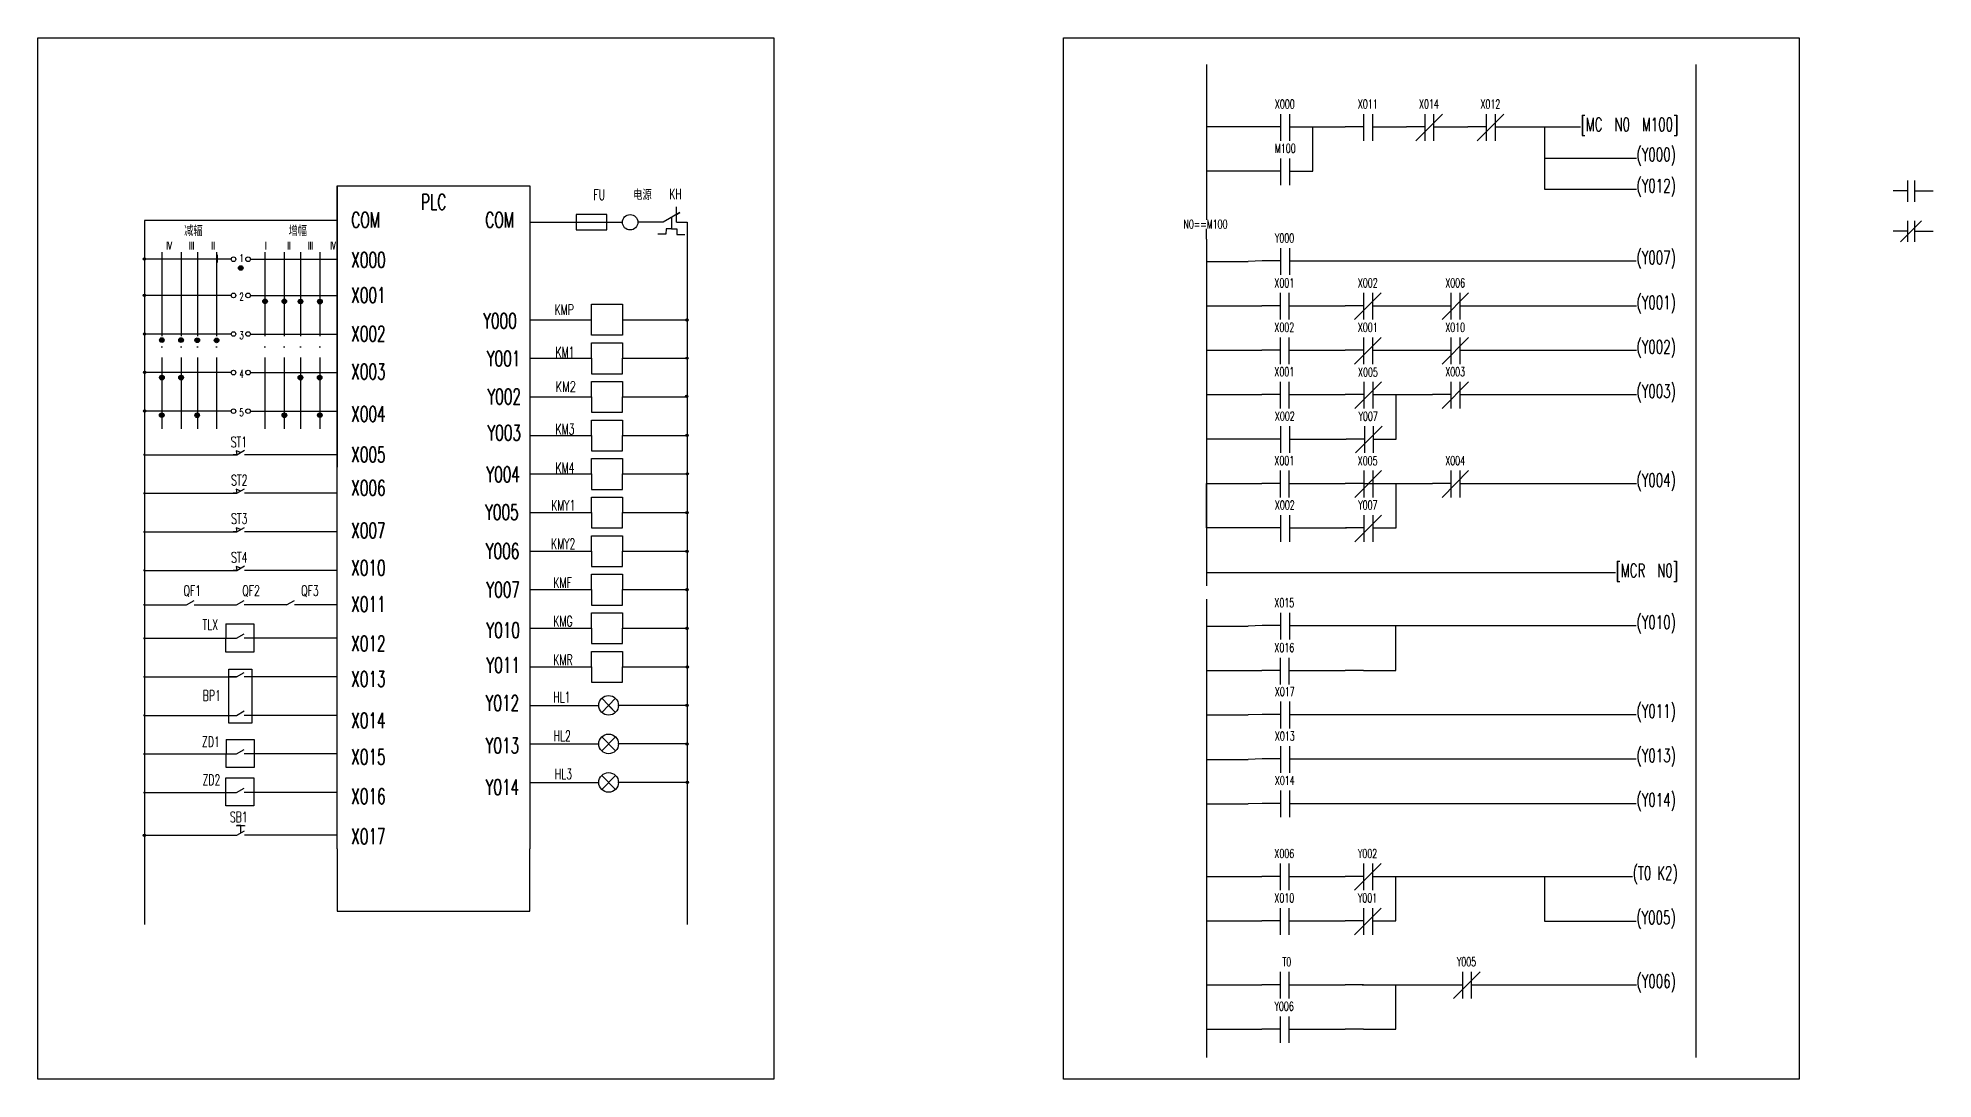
# Model space of a CAD drawing. Extents: x -47265 to -46725, y -71601 to -71304.
import ezdxf

# ---------------------------------------------------------------- set-up
doc = ezdxf.new("R2010")
doc.units = 0
doc.header["$MEASUREMENT"] = 0
doc.linetypes.add('ACAD_ISO04W100', pattern=[30, 24, -3, 0, -3])
doc.layers.get('0').update_dxf_attribs({"linetype": 'CONTINUOUS'})
for name, color, linetype in [('3输入端子', 7, 'CONTINUOUS'), ('L1', 7, 'CONTINUOUS'), ('文字', 7, 'CONTINUOUS')]:
    doc.layers.add(name, color=color, linetype=linetype)
doc.styles.add('HZ', font='ROMANS', dxfattribs={"width": 0.65, "bigfont": 'HZTXT'})
doc.styles.add('HZTXT', font='ROMANS', dxfattribs={"width": 0.7, "bigfont": 'HZTXT'})

msp = doc.modelspace()

# ---------------------------------------------------------------- texts
for s, width, heights, insert, char_height, attachment_point, style in [('PLC', 6.3154, [0], (-47156.14, -71348.2), 4.4, 1, 'HZ'), ('   FU      电源', 25.3962, [0], (-47110.95, -71346.85), 2.9999, 1, 'HZ'), ('KH', 6.3154, [0], (-47085.3, -71346.64), 3, 1, 'HZ'), ('COM', 6.3154, [0], (-47176.03, -71353.31), 4.4, 1, 'HZ'), ('COM', 6.3154, [0], (-47137.79, -71353.32), 4.4, 1, 'HZ'), ('IV     III     II      I  ', 17.8976, [0], (-47213.98, -71361.77), 2.2, 3, 'HZ'), ('减辐', 6.3154, [0], (-47223.73, -71357.12), 3, 1, 'HZ'), ('I      II     III     IV', 19.3794, [0], (-47200.65, -71361.77), 2.2, 1, 'HZ'), ('增幅', 6.3154, [0], (-47193.92, -71357.12), 3, 1, 'HZ'), ('X000', 16.814, [0], (-47176.03, -71364.73), 4.4, 1, 'HZ'), ('X001', 16.814, [0], (-47176.04, -71374.79), 4.4, 1, 'HZ'), ('Y000', 12.3745, [0], (-47138.37, -71382.11), 4.4, 1, 'HZ'), ('KMP', 6.3154, [0], (-47118.01, -71379.64), 3, 1, 'HZ'), ('X002', 16.814, [0], (-47176.04, -71385.79), 4.4, 1, 'HZ'), ('Y001', 12.3745, [0], (-47137.34, -71392.88), 4.4, 1, 'HZ'), ('KM1', 6.3154, [0], (-47117.76, -71391.73), 3, 1, 'HZ'), ('X003', 16.814, [0], (-47176.04, -71396.6), 4.4, 1, 'HZ'), ('Y002', 12.3745, [0], (-47137.16, -71403.73), 4.4, 1, 'HZ'), ('KM2', 6.3154, [0], (-47117.76, -71401.6), 3, 1, 'HZTXT'), ('X004', 16.814, [0], (-47176.04, -71408.69), 4.4, 1, 'HZ'), ('Y003', 12.3745, [0], (-47137.16, -71414.03), 4.4, 1, 'HZ'), ('KM3', 6.3154, [0], (-47117.76, -71413.73), 3, 1, 'HZ'), ('ST1', 5.1938, [0], (-47210.44, -71417.39), 3, 1, 'HZ'), ('X005', 16.814, [0], (-47176.04, -71420.25), 4.4, 1, 'HZ'), ('Y004', 12.3745, [0], (-47137.46, -71425.91), 4.4, 1, 'HZ'), ('KM4', 6.3154, [0], (-47117.76, -71424.73), 3, 1, 'HZ'), ('ST2', 5.1938, [0], (-47210.33, -71428.26), 3, 1, 'HZ'), ('X006', 16.814, [0], (-47176.04, -71429.78), 4.4, 1, 'HZ'), ('Y005', 12.3745, [0], (-47137.83, -71436.68), 4.4, 1, 'HZ'), ('KMY1', 6.3154, [0], (-47118.99, -71435.43), 3, 1, 'HZ'), ('ST3', 5.1938, [0], (-47210.33, -71439.26), 3, 1, 'HZ'), ('X007', 16.814, [0], (-47176.04, -71441.89), 4.4, 1, 'HZ'), ('Y006', 12.3745, [0], (-47137.64, -71447.78), 4.4, 1, 'HZ'), ('KMY2', 6.3154, [0], (-47119.02, -71446.41), 3, 1, 'HZ'), ('ST4', 5.1938, [0], (-47210.33, -71450.26), 3, 1, 'HZ'), ('X010', 16.814, [0], (-47176.04, -71452.56), 4.4, 1, 'HZ'), ('Y007', 12.3745, [0], (-47137.46, -71458.8), 4.4, 1, 'HZ'), ('KMF', 6.3154, [0], (-47118.37, -71457.5), 3, 1, 'HZ'), ('{\\H1.3636x; QF1\\H0.73333x;            \\H1.3636x;QF2\\H0.73333x;            \\H1.3636x;QF3}', 42.0325, [0], (-47225.24, -71459.78), 2.2, 1, 'HZ'), ('X011', 16.814, [0], (-47176.04, -71462.94), 4.4, 1, 'HZ'), ('TLX', 6.3154, [0], (-47218.48, -71469.49), 3, 1, 'HZ'), ('KMG', 6.3154, [0], (-47118.37, -71468.5), 3, 1, 'HZ'), ('X012', 16.814, [2.17], (-47176.04, -71474.19), 4.4, 1, 'HZ'), ('Y010', 12.3745, [0], (-47137.46, -71470.37), 4.4, 1, 'HZ'), ('Y011', 12.3745, [0], (-47137.46, -71480.31), 4.4, 1, 'HZ'), ('KMR', 6.3154, [0], (-47118.37, -71479.5), 3, 1, 'HZ'), ('X013', 16.814, [0], (-47176.04, -71484.29), 4.4, 1, 'HZ'), ('BP1', 3.7538, [0], (-47218.43, -71489.69), 3, 1, 'HZ'), ('Y012', 12.3745, [0], (-47137.69, -71491.14), 4.4, 1, 'HZ'), ('HL1', 6.3154, [0], (-47118.4, -71490.17), 3, 1, 'HZ'), ('X014', 16.814, [0], (-47176.04, -71496.11), 4.4, 1, 'HZ'), ('HL2', 6.3154, [0], (-47118.31, -71501.2), 3, 1, 'HZ'), ('ZD1', 3.7538, [0], (-47218.63, -71502.88), 3, 1, 'HZ'), ('X015', 16.814, [0], (-47176.04, -71506.5), 4.4, 1, 'HZ'), ('Y013', 12.3745, [0], (-47137.69, -71503.28), 4.4, 1, 'HZ'), ('HL3', 6.3154, [0], (-47117.95, -71512.07), 3, 1, 'HZ'), ('ZD2', 3.7538, [0], (-47218.49, -71513.76), 3, 1, 'HZ'), ('X016', 16.814, [0], (-47176.04, -71517.75), 4.4, 1, 'HZ'), ('Y014', 12.3745, [0], (-47137.69, -71515.13), 4.4, 1, 'HZ'), ('SB1', 6.2876, [0], (-47210.68, -71524.36), 3, 1, 'HZ'), ('X017', 16.814, [0], (-47176.04, -71529.18), 4.4, 1, 'HZ')]:
    msp.add_mtext_dynamic_manual_height_columns(s, width=width, gutter_width=54.91, heights=heights, dxfattribs=dict(insert=insert, char_height=char_height, attachment_point=attachment_point, style=style))
at = {"color": 0, "insert": (-47207.95, -71365.32), "char_height": 2.2, "attachment_point": 1, "style": 'HZ'}
msp.add_mtext_dynamic_manual_height_columns('1{\\C0;\\P\\P\\P2\\P\\P\\P3\\P\\P\\P4\\P\\P\\P5}', width=3.4704, gutter_width=54.91, heights=[0], dxfattribs=at)
at = {"layer": '文字', "attachment_point": 1, "style": 'HZ'}
for s, width, gutter_width, heights, insert, char_height in [('X000', 7.8706, 54.91, [0], (-46912.46, -71321.19), 2.535), ('X011', 7.8706, 54.91, [0], (-46888.78, -71321.19), 2.535), ('X014', 7.8706, 54.91, [0], (-46871.32, -71321.19), 2.535), ('X012', 7.8706, 54.91, [0], (-46853.79, -71321.19), 2.535), ('[MC  N0  M100]', 29.111, 0, [3.24], (-46825.22, -71326.36), 3.8021), ('M100', 7.8706, 54.91, [0], (-46912.46, -71333.82), 2.535), ('(Y000)', 12.4844, 54.91, [0], (-46809.28, -71334.98), 3.802), ('(Y012)', 12.4844, 54.91, [0], (-46809.28, -71343.85), 3.802), ('N0==M100', 20.0711, 54.91, [0], (-46938.56, -71355.48), 2.535), ('Y000', 7.8706, 54.91, [0], (-46912.46, -71359.42), 2.535), ('(Y007)', 12.4844, 54.91, [0], (-46809.28, -71364.34), 3.802), ('X001', 7.8706, 54.91, [0], (-46912.59, -71372.22), 2.535), ('X002', 7.8706, 54.91, [0], (-46888.78, -71372.22), 2.535), ('X006', 7.8706, 54.91, [0], (-46863.84, -71372.22), 2.535), ('(Y001)', 12.4844, 54.91, [0], (-46809.28, -71377.14), 3.802), ('X002', 7.8706, 54.91, [0], (-46912.59, -71384.89), 2.535), ('X001', 7.8706, 54.91, [0], (-46888.78, -71384.89), 2.535), ('X010', 7.8706, 54.91, [0], (-46863.84, -71384.89), 2.535), ('(Y002)', 12.4844, 54.91, [0], (-46809.28, -71389.81), 3.802), ('X001', 7.8706, 54.91, [0], (-46912.59, -71397.57), 2.535), ('X005', 7.8706, 54.91, [0], (-46888.72, -71397.68), 2.535), ('X003', 7.8706, 54.91, [0], (-46863.84, -71397.57), 2.535), ('(Y003)', 12.4844, 54.91, [0], (-46809.28, -71402.49), 3.802), ('X002', 7.8706, 54.91, [0], (-46912.46, -71410.24), 2.535), ('Y007', 7.8706, 54.91, [0], (-46888.61, -71410.27), 2.535), ('X001', 7.8706, 54.91, [0], (-46912.59, -71422.91), 2.535), ('X005', 7.8706, 54.91, [0], (-46888.81, -71422.99), 2.535), ('X004', 7.8706, 54.91, [0], (-46863.84, -71422.91), 2.535), ('(Y004)', 12.4844, 54.91, [0], (-46809.28, -71427.83), 3.802), ('X002', 7.8706, 54.91, [0], (-46912.46, -71435.59), 2.535), ('Y007', 7.8706, 54.91, [0], (-46888.69, -71435.59), 2.535), ('[MCR  N0]', 29.111, 0, [3.24], (-46815.23, -71453.61), 3.802), ('X015', 7.8706, 54.91, [0], (-46912.59, -71463.47), 2.535), ('(Y010)', 12.4844, 54.91, [0], (-46809.28, -71468.39), 3.802), ('X016', 7.8706, 54.91, [0], (-46912.59, -71476.27), 2.535), ('X017', 7.8706, 54.91, [0], (-46912.46, -71488.81), 2.535), ('(Y011)', 12.4844, 54.91, [0], (-46809.28, -71493.73), 3.802), ('X013', 7.8706, 54.91, [0], (-46912.46, -71501.49), 2.535), ('(Y013)', 12.4844, 54.91, [0], (-46809.28, -71506.41), 3.802), ('X014', 7.8706, 54.91, [0], (-46912.46, -71514.16), 2.535), ('(Y014)', 12.4844, 54.91, [0], (-46809.28, -71519.08), 3.802), ('X006', 7.8706, 54.91, [0], (-46912.59, -71535.01), 2.535), ('Y002', 7.8706, 54.91, [0], (-46888.78, -71535.01), 2.535), ('(T0 K2)', 14.204, 54.91, [0], (-46810.35, -71539.93), 3.802), ('X010', 7.8706, 54.91, [0], (-46912.59, -71547.68), 2.535), ('Y001', 7.8706, 54.91, [0], (-46888.78, -71547.68), 2.535), ('(Y005)', 12.4844, 54.91, [0], (-46809.34, -71552.65), 3.802), ('  T0', 7.8706, 54.91, [0], (-46912.59, -71565.91), 2.535), ('Y005', 7.8706, 54.91, [0], (-46860.55, -71565.88), 2.535), ('(Y006)', 12.4844, 54.91, [0], (-46809.28, -71570.82), 3.802), ('Y006', 7.8706, 54.91, [0], (-46912.59, -71578.58), 2.535)]:
    msp.add_mtext_dynamic_manual_height_columns(s, width=width, gutter_width=gutter_width, heights=heights, dxfattribs=dict(at, insert=insert, char_height=char_height))

# ---------------------------------------------------------------- hatches: boundary and pattern name
h = msp.add_hatch(color=256)
h.dxf.hatch_style = 1
h.set_gradient(color1=(255, 255, 255), one_color=1, tint=1, name='INVCYLINDER')
h.paths.add_polyline_path([(-47234.75, -71366.7, 0.414214), (-47235.08, -71366.37), (-47235.08, -71367.03, 0.414214)])
h.paths.add_polyline_path([(-47235.08, -71366.37, 0.414214), (-47235.41, -71366.7, 0.414214), (-47235.08, -71367.03)])
h = msp.add_hatch(color=256)
h.dxf.hatch_style = 1
h.set_gradient(color1=(255, 255, 255), one_color=1, tint=1, name='INVCYLINDER')
h.paths.add_polyline_path([(-47206.9, -71369.24, 0.414214), (-47207.56, -71368.58), (-47207.56, -71369.9, 0.414214)])
h.paths.add_polyline_path([(-47207.56, -71368.58, 0.414214), (-47208.22, -71369.24, 0.414214), (-47207.56, -71369.9)])
h = msp.add_hatch(color=256)
h.dxf.hatch_style = 1
h.set_gradient(color1=(255, 255, 255), one_color=1, tint=1, name='INVCYLINDER')
h.paths.add_polyline_path([(-47234.74, -71377.03, 0.414214), (-47235.07, -71376.7), (-47235.07, -71377.36, 0.414214)])
h.paths.add_polyline_path([(-47235.07, -71376.7, 0.414214), (-47235.4, -71377.03, 0.414214), (-47235.07, -71377.36)])
h = msp.add_hatch(color=256)
h.dxf.hatch_style = 1
h.set_gradient(color1=(255, 255, 255), one_color=1, tint=1, name='INVCYLINDER')
h.paths.add_polyline_path([(-47199.97, -71378.75, 0.414214), (-47200.63, -71378.09), (-47200.63, -71379.41, 0.414214)])
h.paths.add_polyline_path([(-47200.63, -71378.09, 0.414214), (-47201.29, -71378.75, 0.414214), (-47200.63, -71379.41)])
h = msp.add_hatch(color=256)
h.dxf.hatch_style = 1
h.set_gradient(color1=(255, 255, 255), one_color=1, tint=1, name='INVCYLINDER')
h.paths.add_polyline_path([(-47194.48, -71378.75, 0.414214), (-47195.14, -71378.09), (-47195.14, -71379.41, 0.414214)])
h.paths.add_polyline_path([(-47195.14, -71378.09, 0.414214), (-47195.8, -71378.75, 0.414214), (-47195.14, -71379.41)])
h = msp.add_hatch(color=256)
h.dxf.hatch_style = 1
h.set_gradient(color1=(255, 255, 255), one_color=1, tint=1, name='INVCYLINDER')
h.paths.add_polyline_path([(-47189.86, -71378.79, 0.414214), (-47190.52, -71378.13), (-47190.52, -71379.45, 0.414214)])
h.paths.add_polyline_path([(-47190.52, -71378.13, 0.414214), (-47191.18, -71378.79, 0.414214), (-47190.52, -71379.45)])
h = msp.add_hatch(color=256)
h.dxf.hatch_style = 1
h.set_gradient(color1=(255, 255, 255), one_color=1, tint=1, name='INVCYLINDER')
h.paths.add_polyline_path([(-47184.33, -71378.83, 0.414214), (-47184.99, -71378.17), (-47184.99, -71379.49, 0.414214)])
h.paths.add_polyline_path([(-47184.99, -71378.17, 0.414214), (-47185.65, -71378.83, 0.414214), (-47184.99, -71379.49)])
h = msp.add_hatch(color=256)
h.dxf.hatch_style = 1
h.set_gradient(color1=(255, 255, 255), one_color=1, tint=1, name='INVCYLINDER')
h.paths.add_polyline_path([(-47234.71, -71388.06, 0.414214), (-47235.04, -71387.73), (-47235.04, -71388.39, 0.414214)])
h.paths.add_polyline_path([(-47235.04, -71387.73, 0.414214), (-47235.37, -71388.06, 0.414214), (-47235.04, -71388.39)])
h = msp.add_hatch(color=256)
h.dxf.hatch_style = 1
h.set_gradient(color1=(255, 255, 255), one_color=1, tint=1, name='INVCYLINDER')
h.paths.add_polyline_path([(-47079.92, -71384.04, 0.414214), (-47080.25, -71383.71), (-47080.25, -71384.37, 0.414214)])
h.paths.add_polyline_path([(-47080.25, -71383.71, 0.414214), (-47080.58, -71384.04, 0.414214), (-47080.25, -71384.37)])
h = msp.add_hatch(color=256)
h.dxf.hatch_style = 1
h.set_gradient(color1=(255, 255, 255), one_color=1, tint=1, name='INVCYLINDER')
h.paths.add_polyline_path([(-47229.44, -71389.8, 0.414214), (-47230.1, -71389.14), (-47230.1, -71390.46, 0.414214)])
h.paths.add_polyline_path([(-47230.1, -71389.14, 0.414214), (-47230.76, -71389.8, 0.414214), (-47230.1, -71390.46)])
h = msp.add_hatch(color=256)
h.dxf.hatch_style = 1
h.set_gradient(color1=(255, 255, 255), one_color=1, tint=1, name='INVCYLINDER')
h.paths.add_polyline_path([(-47223.95, -71389.8, 0.414214), (-47224.61, -71389.14), (-47224.61, -71390.46, 0.414214)])
h.paths.add_polyline_path([(-47224.61, -71389.14, 0.414214), (-47225.27, -71389.8, 0.414214), (-47224.61, -71390.46)])
h = msp.add_hatch(color=256)
h.dxf.hatch_style = 1
h.set_gradient(color1=(255, 255, 255), one_color=1, tint=1, name='INVCYLINDER')
h.paths.add_polyline_path([(-47219.32, -71389.84, 0.414214), (-47219.98, -71389.18), (-47219.98, -71390.5, 0.414214)])
h.paths.add_polyline_path([(-47219.98, -71389.18, 0.414214), (-47220.64, -71389.84, 0.414214), (-47219.98, -71390.5)])
h = msp.add_hatch(color=256)
h.dxf.hatch_style = 1
h.set_gradient(color1=(255, 255, 255), one_color=1, tint=1, name='INVCYLINDER')
h.paths.add_polyline_path([(-47213.8, -71389.88, 0.414214), (-47214.46, -71389.22), (-47214.46, -71390.54, 0.414214)])
h.paths.add_polyline_path([(-47214.46, -71389.22, 0.414214), (-47215.12, -71389.88, 0.414214), (-47214.46, -71390.54)])
h = msp.add_hatch(color=256)
h.dxf.hatch_style = 1
h.set_gradient(color1=(255, 255, 255), one_color=1, tint=1, name='INVCYLINDER')
h.paths.add_polyline_path([(-47234.68, -71399.03, 0.414214), (-47235.01, -71398.7), (-47235.01, -71399.36, 0.414214)])
h.paths.add_polyline_path([(-47235.01, -71398.7, 0.414214), (-47235.34, -71399.03, 0.414214), (-47235.01, -71399.36)])
h = msp.add_hatch(color=256)
h.dxf.hatch_style = 1
h.set_gradient(color1=(255, 255, 255), one_color=1, tint=1, name='INVCYLINDER')
h.paths.add_polyline_path([(-47229.42, -71400.49, 0.414214), (-47230.08, -71399.83), (-47230.08, -71401.15, 0.414214)])
h.paths.add_polyline_path([(-47230.08, -71399.83, 0.414214), (-47230.74, -71400.49, 0.414214), (-47230.08, -71401.15)])
h = msp.add_hatch(color=256)
h.dxf.hatch_style = 1
h.set_gradient(color1=(255, 255, 255), one_color=1, tint=1, name='INVCYLINDER')
h.paths.add_polyline_path([(-47223.93, -71400.49, 0.414214), (-47224.59, -71399.83), (-47224.59, -71401.15, 0.414214)])
h.paths.add_polyline_path([(-47224.59, -71399.83, 0.414214), (-47225.25, -71400.49, 0.414214), (-47224.59, -71401.15)])
h = msp.add_hatch(color=256)
h.dxf.hatch_style = 1
h.set_gradient(color1=(255, 255, 255), one_color=1, tint=1, name='INVCYLINDER')
h.paths.add_polyline_path([(-47189.88, -71400.49, 1), (-47191.2, -71400.49, 1)])
h = msp.add_hatch(color=256)
h.dxf.hatch_style = 1
h.set_gradient(color1=(255, 255, 255), one_color=1, tint=1, name='INVCYLINDER')
h.paths.add_polyline_path([(-47184.39, -71400.49, 1), (-47185.71, -71400.49, 1)])
h = msp.add_hatch(color=256)
h.dxf.hatch_style = 1
h.set_gradient(color1=(255, 255, 255), one_color=1, tint=1, name='INVCYLINDER')
h.paths.add_polyline_path([(-47079.87, -71394.96, 0.414214), (-47080.2, -71394.63), (-47080.2, -71395.29, 0.414214)])
h.paths.add_polyline_path([(-47080.2, -71394.63, 0.414214), (-47080.53, -71394.96, 0.414214), (-47080.2, -71395.29)])
h = msp.add_hatch(color=256)
h.dxf.hatch_style = 1
h.set_gradient(color1=(255, 255, 255), one_color=1, tint=1, name='INVCYLINDER')
h.paths.add_polyline_path([(-47234.68, -71410.05, 0.414214), (-47235.01, -71409.72), (-47235.01, -71410.38, 0.414214)])
h.paths.add_polyline_path([(-47235.01, -71409.72, 0.414214), (-47235.34, -71410.05, 0.414214), (-47235.01, -71410.38)])
h = msp.add_hatch(color=256)
h.dxf.hatch_style = 1
h.set_gradient(color1=(255, 255, 255), one_color=1, tint=1, name='INVCYLINDER')
h.paths.add_polyline_path([(-47229.46, -71411.21, 0.414214), (-47230.12, -71410.55), (-47230.12, -71411.87, 0.414214)])
h.paths.add_polyline_path([(-47230.12, -71410.55, 0.414214), (-47230.78, -71411.21, 0.414214), (-47230.12, -71411.87)])
h = msp.add_hatch(color=256)
h.dxf.hatch_style = 1
h.set_gradient(color1=(255, 255, 255), one_color=1, tint=1, name='INVCYLINDER')
h.paths.add_polyline_path([(-47219.35, -71411.25, 0.414214), (-47220.01, -71410.59), (-47220.01, -71411.91, 0.414214)])
h.paths.add_polyline_path([(-47220.01, -71410.59, 0.414214), (-47220.67, -71411.25, 0.414214), (-47220.01, -71411.91)])
h = msp.add_hatch(color=256)
h.dxf.hatch_style = 1
h.set_gradient(color1=(255, 255, 255), one_color=1, tint=1, name='INVCYLINDER')
h.paths.add_polyline_path([(-47194.46, -71411.25, 1), (-47195.78, -71411.25, 1)])
h = msp.add_hatch(color=256)
h.dxf.hatch_style = 1
h.set_gradient(color1=(255, 255, 255), one_color=1, tint=1, name='INVCYLINDER')
h.paths.add_polyline_path([(-47184.34, -71411.21, 1), (-47185.66, -71411.21, 1)])
h = msp.add_hatch(color=256)
h.dxf.hatch_style = 1
h.set_gradient(color1=(255, 255, 255), one_color=1, tint=1, name='INVCYLINDER')
h.paths.add_polyline_path([(-47079.97, -71405.89, 0.414214), (-47080.3, -71405.56), (-47080.3, -71406.22, 0.414214)])
h.paths.add_polyline_path([(-47080.3, -71405.56, 0.414214), (-47080.63, -71405.89, 0.414214), (-47080.3, -71406.22)])
h = msp.add_hatch(color=256)
h.dxf.hatch_style = 1
h.set_gradient(color1=(255, 255, 255), one_color=1, tint=1, name='INVCYLINDER')
h.paths.add_polyline_path([(-47079.87, -71416.93, 0.414214), (-47080.2, -71416.6), (-47080.2, -71417.26, 0.414214)])
h.paths.add_polyline_path([(-47080.2, -71416.6, 0.414214), (-47080.53, -71416.93, 0.414214), (-47080.2, -71417.26)])
h = msp.add_hatch(color=256)
h.dxf.hatch_style = 1
h.set_gradient(color1=(255, 255, 255), one_color=1, tint=1, name='INVCYLINDER')
h.paths.add_polyline_path([(-47234.73, -71422.52, 0.414214), (-47235.06, -71422.19), (-47235.06, -71422.85, 0.414214)])
h.paths.add_polyline_path([(-47235.06, -71422.19, 0.414214), (-47235.39, -71422.52, 0.414214), (-47235.06, -71422.85)])
h = msp.add_hatch(color=256)
h.dxf.hatch_style = 1
h.set_gradient(color1=(255, 255, 255), one_color=1, tint=1, name='INVCYLINDER')
h.paths.add_polyline_path([(-47079.82, -71427.96, 0.414214), (-47080.15, -71427.63), (-47080.15, -71428.29, 0.414214)])
h.paths.add_polyline_path([(-47080.15, -71427.63, 0.414214), (-47080.48, -71427.96, 0.414214), (-47080.15, -71428.29)])
h = msp.add_hatch(color=256)
h.dxf.hatch_style = 1
h.set_gradient(color1=(255, 255, 255), one_color=1, tint=1, name='INVCYLINDER')
h.paths.add_polyline_path([(-47234.73, -71433.51, 0.414214), (-47235.06, -71433.18), (-47235.06, -71433.84, 0.414214)])
h.paths.add_polyline_path([(-47235.06, -71433.18, 0.414214), (-47235.39, -71433.51, 0.414214), (-47235.06, -71433.84)])
h = msp.add_hatch(color=256)
h.dxf.hatch_style = 1
h.set_gradient(color1=(255, 255, 255), one_color=1, tint=1, name='INVCYLINDER')
h.paths.add_polyline_path([(-47079.87, -71439, 0.414214), (-47080.2, -71438.67), (-47080.2, -71439.33, 0.414214)])
h.paths.add_polyline_path([(-47080.2, -71438.67, 0.414214), (-47080.53, -71439, 0.414214), (-47080.2, -71439.33)])
h = msp.add_hatch(color=256)
h.dxf.hatch_style = 1
h.set_gradient(color1=(255, 255, 255), one_color=1, tint=1, name='INVCYLINDER')
h.paths.add_polyline_path([(-47234.73, -71444.51, 0.414214), (-47235.06, -71444.18), (-47235.06, -71444.84, 0.414214)])
h.paths.add_polyline_path([(-47235.06, -71444.18, 0.414214), (-47235.39, -71444.51, 0.414214), (-47235.06, -71444.84)])
h = msp.add_hatch(color=256)
h.dxf.hatch_style = 1
h.set_gradient(color1=(255, 255, 255), one_color=1, tint=1, name='INVCYLINDER')
h.paths.add_polyline_path([(-47079.87, -71450.08, 0.414214), (-47080.2, -71449.75), (-47080.2, -71450.41, 0.414214)])
h.paths.add_polyline_path([(-47080.2, -71449.75, 0.414214), (-47080.53, -71450.08, 0.414214), (-47080.2, -71450.41)])
h = msp.add_hatch(color=256)
h.dxf.hatch_style = 1
h.set_gradient(color1=(255, 255, 255), one_color=1, tint=1, name='INVCYLINDER')
h.paths.add_polyline_path([(-47234.73, -71455.51, 0.414214), (-47235.06, -71455.18), (-47235.06, -71455.84, 0.414214)])
h.paths.add_polyline_path([(-47235.06, -71455.18, 0.414214), (-47235.39, -71455.51, 0.414214), (-47235.06, -71455.84)])
h = msp.add_hatch(color=256)
h.dxf.hatch_style = 1
h.set_gradient(color1=(255, 255, 255), one_color=1, tint=1, name='INVCYLINDER')
h.paths.add_polyline_path([(-47079.92, -71461.01, 0.414214), (-47080.25, -71460.68), (-47080.25, -71461.34, 0.414214)])
h.paths.add_polyline_path([(-47080.25, -71460.68, 0.414214), (-47080.58, -71461.01, 0.414214), (-47080.25, -71461.34)])
h = msp.add_hatch(color=256)
h.dxf.hatch_style = 1
h.set_gradient(color1=(255, 255, 255), one_color=1, tint=1, name='INVCYLINDER')
h.paths.add_polyline_path([(-47234.73, -71465.32, 0.414214), (-47235.06, -71464.99), (-47235.06, -71465.65, 0.414214)])
h.paths.add_polyline_path([(-47235.06, -71464.99, 0.414214), (-47235.39, -71465.32, 0.414214), (-47235.06, -71465.65)])
h = msp.add_hatch(color=256)
h.dxf.hatch_style = 1
h.set_gradient(color1=(255, 255, 255), one_color=1, tint=1, name='INVCYLINDER')
h.paths.add_polyline_path([(-47234.73, -71474.87, 0.414214), (-47235.06, -71474.54), (-47235.06, -71475.2, 0.414214)])
h.paths.add_polyline_path([(-47235.06, -71474.54, 0.414214), (-47235.39, -71474.87, 0.414214), (-47235.06, -71475.2)])
h = msp.add_hatch(color=256)
h.dxf.hatch_style = 1
h.set_gradient(color1=(255, 255, 255), one_color=1, tint=1, name='INVCYLINDER')
h.paths.add_polyline_path([(-47079.92, -71472.05, 0.414214), (-47080.25, -71471.72), (-47080.25, -71472.38, 0.414214)])
h.paths.add_polyline_path([(-47080.25, -71471.72, 0.414214), (-47080.58, -71472.05, 0.414214), (-47080.25, -71472.38)])
h = msp.add_hatch(color=256)
h.dxf.hatch_style = 1
h.set_gradient(color1=(255, 255, 255), one_color=1, tint=1, name='INVCYLINDER')
h.paths.add_polyline_path([(-47234.73, -71485.87, 0.414214), (-47235.06, -71485.54), (-47235.06, -71486.2, 0.414214)])
h.paths.add_polyline_path([(-47235.06, -71485.54, 0.414214), (-47235.39, -71485.87, 0.414214), (-47235.06, -71486.2)])
h = msp.add_hatch(color=256)
h.dxf.hatch_style = 1
h.set_gradient(color1=(255, 255, 255), one_color=1, tint=1, name='INVCYLINDER')
h.paths.add_polyline_path([(-47079.82, -71483.03, 0.414214), (-47080.15, -71482.7), (-47080.15, -71483.36, 0.414214)])
h.paths.add_polyline_path([(-47080.15, -71482.7, 0.414214), (-47080.48, -71483.03, 0.414214), (-47080.15, -71483.36)])
h = msp.add_hatch(color=256)
h.dxf.hatch_style = 1
h.set_gradient(color1=(255, 255, 255), one_color=1, tint=1, name='INVCYLINDER')
h.paths.add_polyline_path([(-47234.73, -71496.87, 0.414214), (-47235.06, -71496.54), (-47235.06, -71497.2, 0.414214)])
h.paths.add_polyline_path([(-47235.06, -71496.54, 0.414214), (-47235.39, -71496.87, 0.414214), (-47235.06, -71497.2)])
h = msp.add_hatch(color=256)
h.dxf.hatch_style = 1
h.set_gradient(color1=(255, 255, 255), one_color=1, tint=1, name='INVCYLINDER')
h.paths.add_polyline_path([(-47079.87, -71494.01, 0.414214), (-47080.2, -71493.68), (-47080.2, -71494.34, 0.414214)])
h.paths.add_polyline_path([(-47080.2, -71493.68, 0.414214), (-47080.53, -71494.01, 0.414214), (-47080.2, -71494.34)])
h = msp.add_hatch(color=256)
h.dxf.hatch_style = 1
h.set_gradient(color1=(255, 255, 255), one_color=1, tint=1, name='INVCYLINDER')
h.paths.add_polyline_path([(-47234.73, -71507.87, 0.414214), (-47235.06, -71507.54), (-47235.06, -71508.2, 0.414214)])
h.paths.add_polyline_path([(-47235.06, -71507.54, 0.414214), (-47235.39, -71507.87, 0.414214), (-47235.06, -71508.2)])
h = msp.add_hatch(color=256)
h.dxf.hatch_style = 1
h.set_gradient(color1=(255, 255, 255), one_color=1, tint=1, name='INVCYLINDER')
h.paths.add_polyline_path([(-47079.87, -71505, 0.414214), (-47080.2, -71504.67), (-47080.2, -71505.33, 0.414214)])
h.paths.add_polyline_path([(-47080.2, -71504.67, 0.414214), (-47080.53, -71505, 0.414214), (-47080.2, -71505.33)])
h = msp.add_hatch(color=256)
h.dxf.hatch_style = 1
h.set_gradient(color1=(255, 255, 255), one_color=1, tint=1, name='INVCYLINDER')
h.paths.add_polyline_path([(-47234.73, -71518.87, 0.414214), (-47235.06, -71518.54), (-47235.06, -71519.2, 0.414214)])
h.paths.add_polyline_path([(-47235.06, -71518.54, 0.414214), (-47235.39, -71518.87, 0.414214), (-47235.06, -71519.2)])
h = msp.add_hatch(color=256)
h.dxf.hatch_style = 1
h.set_gradient(color1=(255, 255, 255), one_color=1, tint=1, name='INVCYLINDER')
h.paths.add_polyline_path([(-47079.81, -71516, 0.414214), (-47080.14, -71515.67), (-47080.14, -71516.33, 0.414214)])
h.paths.add_polyline_path([(-47080.14, -71515.67, 0.414214), (-47080.47, -71516, 0.414214), (-47080.14, -71516.33)])
h = msp.add_hatch(color=256)
h.dxf.hatch_style = 1
h.set_gradient(color1=(255, 255, 255), one_color=1, tint=1, name='INVCYLINDER')
h.paths.add_polyline_path([(-47234.72, -71531.06, 0.414214), (-47235.05, -71530.73), (-47235.05, -71531.39, 0.414214)])
h.paths.add_polyline_path([(-47235.05, -71530.73, 0.414214), (-47235.38, -71531.06, 0.414214), (-47235.05, -71531.39)])

# ---------------------------------------------------------------- linework, layer by layer
for p, q in [((-47265.46, -71303.6), (-47055.46, -71303.6)), ((-47265.46, -71600.6), (-47265.46, -71303.6)), ((-47055.46, -71303.6), (-47055.46, -71600.6)), ((-46972.81, -71303.62), (-46762.81, -71303.62)), ((-46972.81, -71600.62), (-46972.81, -71303.62)), ((-46762.81, -71303.62), (-46762.81, -71600.62)), ((-47180.06, -71345.78), (-47125.06, -71345.78)), ((-47180.06, -71534.95), (-47180.06, -71345.78)), ((-47180.06, -71345.78), (-47180.06, -71426.03)), ((-47125.06, -71345.78), (-47125.06, -71534.95)), ((-47180.06, -71355.73), (-47235.06, -71355.73)), ((-47235.06, -71355.73), (-47235.06, -71520.73)), ((-47180.06, -71355.73), (-47235.06, -71355.73)), ((-47180.06, -71355.73), (-47180.06, -71366.73)), ((-47125.06, -71356.19), (-47103.06, -71356.19)), ((-47103.06, -71353.99), (-47111.86, -71353.99)), ((-47111.86, -71353.99), (-47111.86, -71358.39)), ((-47103.06, -71356.19), (-47103.06, -71353.99)), ((-47103.06, -71358.39), (-47103.06, -71356.19)), ((-47103.06, -71356.19), (-47098.66, -71356.19)), ((-47087.05, -71356.12), (-47094.26, -71356.12)), ((-47082.27, -71353.4), (-47087.05, -71356.12)), ((-47084.66, -71354.76), (-47084.68, -71358.09)), ((-47083.24, -71356.14), (-47083.21, -71351.74)), ((-47083.24, -71356.14), (-47080.14, -71356.18)), ((-47083.22, -71353.94), (-47082.27, -71353.4)), ((-47080.14, -71356.18), (-47080.14, -71367.18)), ((-47111.86, -71358.39), (-47103.06, -71358.39)), ((-47086.23, -71359.62), (-47088.54, -71359.61)), ((-47086.22, -71358.08), (-47086.23, -71359.62)), ((-47084.68, -71358.09), (-47086.22, -71358.08)), ((-47084.68, -71358.09), (-47083.14, -71358.1)), ((-47083.14, -71358.1), (-47083.15, -71359.64)), ((-47083.15, -71359.64), (-47080.84, -71359.66)), ((-47210.31, -71366.73), (-47235.06, -71366.73)), ((-47235.06, -71366.73), (-47235.06, -71377.73)), ((-47204.81, -71366.73), (-47180.06, -71366.73)), ((-47080.14, -71367.18), (-47080.14, -71556.48)), ((-47210.31, -71377.07), (-47235.06, -71377.07)), ((-47204.81, -71377.07), (-47180.06, -71377.07)), ((-47180.06, -71377.73), (-47180.06, -71388.97)), ((-47180.06, -71377.73), (-47180.06, -71388.73)), ((-47107.46, -71384), (-47107.46, -71379.6)), ((-47107.46, -71379.6), (-47098.66, -71379.6)), ((-47098.66, -71379.6), (-47098.66, -71384)), ((-47210.31, -71388.07), (-47235.06, -71388.07)), ((-47235.06, -71388.73), (-47235.06, -71399.73)), ((-47204.81, -71388.07), (-47180.06, -71388.07)), ((-47180.06, -71388.97), (-47180.06, -71399.97)), ((-47125.06, -71384), (-47107.46, -71384)), ((-47107.46, -71388.4), (-47107.46, -71384)), ((-47098.66, -71388.4), (-47107.46, -71388.4)), ((-47098.66, -71384), (-47098.66, -71388.4)), ((-47098.66, -71384), (-47080.14, -71384)), ((-47107.46, -71395), (-47107.46, -71390.6)), ((-47107.46, -71390.6), (-47098.66, -71390.6)), ((-47098.66, -71390.6), (-47098.66, -71395)), ((-47210.31, -71399.07), (-47235.06, -71399.07)), ((-47204.81, -71399.07), (-47180.06, -71399.07)), ((-47180.06, -71399.73), (-47180.06, -71410.73)), ((-47125.06, -71395), (-47107.46, -71395)), ((-47107.46, -71395), (-47107.46, -71399.4)), ((-47107.46, -71399.4), (-47098.66, -71399.4)), ((-47098.66, -71395), (-47080.14, -71395)), ((-47098.66, -71399.4), (-47098.66, -71395)), ((-47107.46, -71406), (-47107.46, -71401.6)), ((-47107.46, -71401.6), (-47098.66, -71401.6)), ((-47098.66, -71401.6), (-47098.66, -71406)), ((-47235.06, -71409.63), (-47235.06, -71410.73)), ((-47210.31, -71410.07), (-47235.06, -71410.07)), ((-47204.81, -71410.07), (-47180.06, -71410.07)), ((-47125.06, -71406), (-47107.46, -71406)), ((-47107.46, -71406), (-47107.46, -71410.4)), ((-47107.46, -71410.4), (-47098.66, -71410.4)), ((-47098.66, -71406), (-47080.14, -71406)), ((-47098.66, -71410.4), (-47098.66, -71406)), ((-47107.46, -71417), (-47107.46, -71412.6)), ((-47107.46, -71412.6), (-47098.66, -71412.6)), ((-47098.66, -71412.6), (-47098.66, -71417)), ((-47207.56, -71421.87), (-47208.87, -71421.35)), ((-47208.87, -71421.35), (-47208.66, -71422.51)), ((-47208.66, -71422.51), (-47206.46, -71421.24)), ((-47125.06, -71417), (-47107.46, -71417)), ((-47107.46, -71417), (-47107.46, -71421.4)), ((-47107.46, -71421.4), (-47098.66, -71421.4)), ((-47098.66, -71417), (-47080.14, -71417)), ((-47098.66, -71421.4), (-47098.66, -71417)), ((-47235.06, -71422.51), (-47208.66, -71422.51)), ((-47208.66, -71422.51), (-47209.76, -71422.51)), ((-47180.06, -71422.51), (-47206.46, -71422.51)), ((-47107.46, -71428), (-47107.46, -71423.6)), ((-47107.46, -71423.6), (-47098.66, -71423.6)), ((-47098.66, -71423.6), (-47098.66, -71428)), ((-47208.66, -71433.51), (-47206.46, -71432.24)), ((-47125.06, -71428), (-47107.46, -71428)), ((-47107.46, -71428), (-47107.46, -71432.4)), ((-47098.66, -71428), (-47080.14, -71428)), ((-47098.66, -71432.4), (-47098.66, -71428)), ((-47235.06, -71433.51), (-47208.66, -71433.51)), ((-47208.66, -71433.51), (-47209.76, -71433.51)), ((-47207.56, -71432.87), (-47208.87, -71432.35)), ((-47208.87, -71432.35), (-47208.66, -71433.51)), ((-47180.06, -71433.51), (-47206.46, -71433.51)), ((-47107.46, -71432.4), (-47098.66, -71432.4)), ((-47107.46, -71439), (-47107.46, -71434.6)), ((-47107.46, -71434.6), (-47098.66, -71434.6)), ((-47098.66, -71434.6), (-47098.66, -71439)), ((-47125.06, -71439), (-47107.46, -71439)), ((-47107.46, -71439), (-47107.46, -71443.4)), ((-47098.66, -71439), (-47080.14, -71439)), ((-47098.66, -71443.4), (-47098.66, -71439)), ((-47235.06, -71444.51), (-47208.66, -71444.51)), ((-47208.66, -71444.51), (-47209.76, -71444.51)), ((-47207.56, -71443.87), (-47208.87, -71443.35)), ((-47208.87, -71443.35), (-47208.66, -71444.51)), ((-47208.66, -71444.51), (-47206.46, -71443.24)), ((-47180.06, -71444.51), (-47206.46, -71444.51)), ((-47107.46, -71443.4), (-47098.66, -71443.4)), ((-47107.46, -71450), (-47107.46, -71445.6)), ((-47107.46, -71445.6), (-47098.66, -71445.6)), ((-47098.66, -71445.6), (-47098.66, -71450)), ((-47125.06, -71450), (-47107.46, -71450)), ((-47107.46, -71450), (-47107.46, -71454.4)), ((-47098.66, -71450), (-47080.14, -71450)), ((-47098.66, -71454.4), (-47098.66, -71450)), ((-47235.06, -71455.51), (-47208.66, -71455.51)), ((-47208.66, -71455.51), (-47209.76, -71455.51)), ((-47207.56, -71454.87), (-47208.87, -71454.35)), ((-47208.87, -71454.35), (-47208.66, -71455.51)), ((-47208.66, -71455.51), (-47206.46, -71454.24)), ((-47180.06, -71455.51), (-47206.46, -71455.51)), ((-47107.46, -71454.4), (-47098.66, -71454.4)), ((-47107.46, -71461), (-47107.46, -71456.6)), ((-47107.46, -71456.6), (-47098.66, -71456.6)), ((-47098.66, -71456.6), (-47098.66, -71461)), ((-47223.08, -71465.32), (-47220.88, -71464.06)), ((-47208.78, -71465.32), (-47206.58, -71464.06)), ((-47194.48, -71465.32), (-47192.28, -71464.06)), ((-47125.06, -71461), (-47107.46, -71461)), ((-47107.46, -71461), (-47107.46, -71465.4)), ((-47098.66, -71461), (-47080.14, -71461)), ((-47098.66, -71465.4), (-47098.66, -71461)), ((-47235.18, -71465.32), (-47223.08, -71465.32)), ((-47220.88, -71465.32), (-47208.78, -71465.32)), ((-47194.48, -71465.32), (-47206.58, -71465.32)), ((-47180.18, -71465.32), (-47192.28, -71465.32)), ((-47107.46, -71465.4), (-47098.66, -71465.4)), ((-47107.46, -71472), (-47107.46, -71467.6)), ((-47107.46, -71467.6), (-47098.66, -71467.6)), ((-47098.66, -71467.6), (-47098.66, -71472)), ((-47235.18, -71474.87), (-47208.78, -71474.87)), ((-47208.78, -71474.87), (-47206.58, -71473.6)), ((-47180.18, -71474.87), (-47206.58, -71474.87)), ((-47125.06, -71472), (-47107.46, -71472)), ((-47107.46, -71472), (-47107.46, -71476.4)), ((-47098.66, -71472), (-47080.14, -71472)), ((-47098.66, -71476.4), (-47098.66, -71472)), ((-47107.46, -71476.4), (-47098.66, -71476.4)), ((-47107.46, -71483), (-47107.46, -71478.6)), ((-47107.46, -71478.6), (-47098.66, -71478.6)), ((-47098.66, -71478.6), (-47098.66, -71483)), ((-47235.18, -71485.87), (-47208.78, -71485.87)), ((-47210.98, -71485.87), (-47210.98, -71483.67)), ((-47210.98, -71483.67), (-47204.38, -71483.67)), ((-47208.78, -71485.87), (-47210.98, -71485.87)), ((-47210.98, -71499.07), (-47210.98, -71485.87)), ((-47208.78, -71485.87), (-47206.58, -71484.6)), ((-47180.18, -71485.87), (-47206.58, -71485.87)), ((-47204.38, -71483.67), (-47204.38, -71499.07)), ((-47125.06, -71483), (-47107.46, -71483)), ((-47107.46, -71483), (-47107.46, -71487.4)), ((-47098.66, -71483), (-47080.14, -71483)), ((-47098.66, -71487.4), (-47098.66, -71483)), ((-47107.46, -71487.4), (-47098.66, -71487.4)), ((-47235.18, -71496.87), (-47208.78, -71496.87)), ((-47208.78, -71496.87), (-47206.58, -71495.6)), ((-47180.18, -71496.87), (-47206.58, -71496.87)), ((-47125.06, -71494), (-47105.26, -71494)), ((-47100.63, -71492), (-47104.57, -71496)), ((-47100.63, -71496), (-47104.57, -71492)), ((-47102.6, -71494), (-47100.63, -71492)), ((-47102.6, -71494), (-47100.63, -71496)), ((-47080.14, -71494), (-47099.94, -71494)), ((-47204.38, -71499.07), (-47210.98, -71499.07)), ((-47235.18, -71507.87), (-47208.78, -71507.87)), ((-47208.78, -71507.87), (-47206.58, -71506.6)), ((-47180.18, -71507.87), (-47206.58, -71507.87)), ((-47125.06, -71505), (-47125.06, -71507.8)), ((-47125.06, -71505), (-47105.26, -71505)), ((-47100.62, -71503), (-47104.56, -71507)), ((-47100.62, -71507), (-47104.56, -71503)), ((-47102.59, -71505), (-47100.62, -71503)), ((-47102.59, -71505), (-47100.62, -71507)), ((-47080.13, -71505), (-47099.93, -71505)), ((-47235.18, -71518.87), (-47208.78, -71518.87)), ((-47208.78, -71518.87), (-47206.58, -71517.6)), ((-47180.18, -71518.87), (-47206.58, -71518.87)), ((-47125.06, -71516), (-47125.06, -71518.8)), ((-47125.06, -71516), (-47105.26, -71516)), ((-47100.62, -71514), (-47104.56, -71518)), ((-47100.62, -71518), (-47104.56, -71514)), ((-47102.59, -71516), (-47100.62, -71514)), ((-47102.59, -71516), (-47100.62, -71518)), ((-47080.13, -71516), (-47099.93, -71516)), ((-47235.06, -71520.73), (-47235.06, -71547.13)), ((-47207.56, -71528.24), (-47208.66, -71528.24)), ((-47208.66, -71528.24), (-47208.66, -71528.46)), ((-47208.66, -71528.46), (-47208.66, -71528.24)), ((-47208.66, -71528.24), (-47206.46, -71528.24)), ((-47207.56, -71530.44), (-47207.56, -71528.24)), ((-47206.46, -71528.24), (-47206.46, -71528.46)), ((-47235.06, -71531.07), (-47208.66, -71531.07)), ((-47208.66, -71531.07), (-47206.46, -71529.8)), ((-47180.06, -71531.07), (-47206.46, -71531.07)), ((-47180.06, -71534.95), (-47180.06, -71552.76)), ((-47125.06, -71552.76), (-47125.06, -71534.95)), ((-47235.06, -71547.13), (-47235.06, -71556.48)), ((-47180.06, -71552.76), (-47125.06, -71552.76)), ((-47055.46, -71600.6), (-47265.46, -71600.6)), ((-46762.81, -71600.62), (-46972.81, -71600.62))]:
    msp.add_line(p, q)
at = {"linetype": 'ACAD_ISO04W100'}
for p, q in [((-47230.11, -71364.68), (-47230.11, -71415.13)), ((-47224.61, -71364.68), (-47224.61, -71415.13)), ((-47219.96, -71364.68), (-47219.96, -71415.13)), ((-47214.46, -71364.68), (-47214.46, -71415.13)), ((-47200.66, -71364.68), (-47200.66, -71415.13)), ((-47195.16, -71364.68), (-47195.16, -71415.13)), ((-47190.52, -71364.68), (-47190.52, -71415.13)), ((-47185.02, -71364.68), (-47185.02, -71415.13))]:
    msp.add_line(p, q, dxfattribs=at)
for centre, radius in [((-47096.46, -71356.19), 2.2), ((-47235.08, -71366.7), 0.33), ((-47209.65, -71366.73), 0.66), ((-47205.47, -71366.73), 0.66), ((-47207.56, -71369.24), 0.66), ((-47235.07, -71377.03), 0.33), ((-47209.65, -71377.07), 0.66), ((-47205.47, -71377.07), 0.66), ((-47200.63, -71378.75), 0.66), ((-47195.14, -71378.75), 0.66), ((-47190.52, -71378.79), 0.66), ((-47184.99, -71378.83), 0.66), ((-47235.04, -71388.06), 0.33), ((-47209.65, -71388.07), 0.66), ((-47205.47, -71388.07), 0.66), ((-47080.25, -71384.04), 0.33), ((-47230.1, -71389.8), 0.66), ((-47224.61, -71389.8), 0.66), ((-47219.98, -71389.84), 0.66), ((-47214.46, -71389.88), 0.66), ((-47235.01, -71399.03), 0.33), ((-47230.08, -71400.49), 0.66), ((-47224.59, -71400.49), 0.66), ((-47209.65, -71399.07), 0.66), ((-47205.47, -71399.07), 0.66), ((-47190.54, -71400.49), 0.66), ((-47185.05, -71400.49), 0.66), ((-47080.2, -71394.96), 0.33), ((-47235.01, -71410.05), 0.33), ((-47230.12, -71411.21), 0.66), ((-47220.01, -71411.25), 0.66), ((-47209.65, -71410.07), 0.66), ((-47205.47, -71410.07), 0.66), ((-47195.12, -71411.25), 0.66), ((-47185, -71411.21), 0.66), ((-47080.3, -71405.89), 0.33), ((-47080.2, -71416.93), 0.33), ((-47080.15, -71427.96), 0.33), ((-47080.2, -71439), 0.33), ((-47080.2, -71450.08), 0.33), ((-47080.25, -71461.01), 0.33), ((-47080.25, -71472.05), 0.33), ((-47080.15, -71483.03), 0.33), ((-47102.6, -71494), 2.81), ((-47080.2, -71494.01), 0.33), ((-47102.59, -71505), 2.81), ((-47080.2, -71505), 0.33), ((-47102.59, -71516), 2.81), ((-47080.14, -71516), 0.33), ((-47235.05, -71531.06), 0.33)]:
    msp.add_circle(centre, radius)
at = {"layer": '3输入端子'}
for p, q in [((-47211.81, -71470.79), (-47203.81, -71470.79)), ((-47211.81, -71478.79), (-47211.81, -71474.79)), ((-47203.81, -71470.79), (-47203.81, -71478.79)), ((-47203.81, -71478.79), (-47211.81, -71478.79)), ((-47211.76, -71503.77), (-47203.76, -71503.77)), ((-47211.76, -71511.77), (-47211.76, -71507.77)), ((-47203.76, -71503.77), (-47203.76, -71511.77)), ((-47203.76, -71511.77), (-47211.76, -71511.77)), ((-47211.8, -71518.65), (-47211.8, -71514.65)), ((-47211.8, -71514.65), (-47203.8, -71514.65)), ((-47211.8, -71522.65), (-47211.8, -71518.65)), ((-47203.8, -71514.65), (-47203.8, -71522.65)), ((-47203.8, -71522.65), (-47211.8, -71522.65))]:
    msp.add_line(p, q, dxfattribs=at)
at = {"layer": 'L1', "linetype": 'ByBlock'}
for p, q in [((-46877.91, -71329), (-46874.92, -71329)), ((-46860.45, -71329), (-46857.39, -71329)), ((-46848.97, -71329), (-46835.5, -71329)), ((-46830.51, -71329), (-46825.22, -71329)), ((-46825.62, -71346.74), (-46811.15, -71346.74)), ((-46877.91, -71380.02), (-46867.03, -71380.02)), ((-46859.7, -71380.02), (-46852.97, -71380.02)), ((-46877.91, -71392.7), (-46867.03, -71392.7)), ((-46859.7, -71392.7), (-46852.97, -71392.7)), ((-46887.18, -71405.37), (-46887.08, -71405.37)), ((-46884.33, -71405.37), (-46884.54, -71405.37)), ((-46901.59, -71418.05), (-46892.12, -71418.05)), ((-46901.5, -71443.39), (-46892.03, -71443.39)), ((-46817.93, -71456.07), (-46815.23, -71456.07)), ((-47211.81, -71470.79), (-47211.81, -71474.79)), ((-47211.74, -71503.76), (-47211.76, -71507.87)), ((-46887.51, -71573.71), (-46883.47, -71573.71))]:
    msp.add_line(p, q, dxfattribs=at)
at = {"layer": '文字'}
for p, q in [((-46931.97, -71311.2), (-46931.97, -71352.14)), ((-46792.27, -71594.45), (-46792.27, -71311.2)), ((-46923.64, -71329), (-46931.97, -71329)), ((-46910.86, -71329), (-46923.64, -71329)), ((-46910.86, -71325.33), (-46910.86, -71332.94)), ((-46908.33, -71325.33), (-46908.33, -71332.94)), ((-46908.33, -71329), (-46901.59, -71329)), ((-46901.59, -71329), (-46892.38, -71329)), ((-46901.59, -71341.62), (-46901.59, -71329)), ((-46887.18, -71329), (-46892.38, -71329)), ((-46887.18, -71325.33), (-46887.18, -71332.94)), ((-46884.64, -71325.33), (-46884.64, -71332.94)), ((-46884.64, -71329), (-46877.91, -71329)), ((-46869.72, -71329), (-46874.92, -71329)), ((-46872.26, -71332.94), (-46864.65, -71325.33)), ((-46869.72, -71325.33), (-46869.72, -71332.94)), ((-46867.19, -71325.33), (-46867.19, -71332.94)), ((-46867.19, -71329), (-46860.45, -71329)), ((-46852.19, -71329), (-46857.39, -71329)), ((-46854.72, -71332.94), (-46847.12, -71325.33)), ((-46852.19, -71325.33), (-46852.19, -71332.94)), ((-46849.65, -71325.33), (-46849.65, -71332.94)), ((-46849.65, -71329), (-46842.92, -71329)), ((-46835.5, -71329), (-46830.51, -71329)), ((-46835.5, -71329), (-46835.5, -71337.87)), ((-46910.86, -71337.96), (-46910.86, -71345.56)), ((-46908.33, -71337.96), (-46908.33, -71345.56)), ((-46835.5, -71337.87), (-46809.28, -71337.87)), ((-46835.5, -71337.87), (-46835.5, -71346.74)), ((-46916.07, -71341.62), (-46931.97, -71341.62)), ((-46910.86, -71341.62), (-46916.07, -71341.62)), ((-46908.33, -71341.62), (-46901.59, -71341.62)), ((-46731.95, -71344.32), (-46731.95, -71350.32)), ((-46729.95, -71344.32), (-46729.95, -71350.32)), ((-46835.5, -71346.74), (-46825.62, -71346.74)), ((-46811.15, -71346.74), (-46809.28, -71346.74)), ((-46731.95, -71347.21), (-46736.05, -71347.21)), ((-46729.95, -71347.21), (-46724.63, -71347.21)), ((-46931.97, -71352.14), (-46931.97, -71355.48)), ((-46733.95, -71361.81), (-46727.95, -71355.81)), ((-46731.95, -71355.81), (-46731.95, -71361.81)), ((-46729.95, -71355.81), (-46729.95, -71361.81)), ((-46931.97, -71361.01), (-46931.97, -71358.06)), ((-46931.97, -71361.01), (-46931.97, -71361.01)), ((-46931.97, -71361.01), (-46931.97, -71367.35)), ((-46731.95, -71358.71), (-46736.05, -71358.71)), ((-46729.95, -71358.71), (-46724.63, -71358.71)), ((-46931.97, -71367.35), (-46920.08, -71367.35)), ((-46931.97, -71367.35), (-46931.97, -71380.02)), ((-46916.07, -71367.22), (-46920.08, -71367.35)), ((-46910.86, -71367.22), (-46916.07, -71367.22)), ((-46910.86, -71363.56), (-46910.86, -71371.16)), ((-46908.33, -71363.56), (-46908.33, -71371.16)), ((-46908.33, -71367.22), (-46901.59, -71367.22)), ((-46901.59, -71367.22), (-46809.39, -71367.22)), ((-46910.98, -71376.36), (-46910.98, -71383.96)), ((-46908.45, -71376.36), (-46908.45, -71383.96)), ((-46889.71, -71383.96), (-46882.11, -71376.36)), ((-46887.18, -71376.36), (-46887.18, -71383.96)), ((-46884.64, -71376.36), (-46884.64, -71383.96)), ((-46864.77, -71383.96), (-46857.17, -71376.36)), ((-46862.24, -71376.36), (-46862.24, -71383.96)), ((-46859.7, -71376.36), (-46859.7, -71383.96)), ((-46931.97, -71380.02), (-46916.19, -71380.02)), ((-46931.97, -71380.02), (-46931.97, -71392.7)), ((-46910.98, -71380.02), (-46916.19, -71380.02)), ((-46908.45, -71380.02), (-46901.72, -71380.02)), ((-46901.72, -71380.02), (-46892.38, -71380.02)), ((-46887.18, -71380.02), (-46892.38, -71380.02)), ((-46884.64, -71380.02), (-46877.91, -71380.02)), ((-46867.03, -71380.02), (-46862.24, -71380.02)), ((-46852.97, -71380.02), (-46809.28, -71380.02)), ((-46849.58, -71380.02), (-46842.84, -71380.02)), ((-46910.98, -71389.03), (-46910.98, -71396.64)), ((-46908.45, -71389.03), (-46908.45, -71396.64)), ((-46889.71, -71396.64), (-46882.11, -71389.03)), ((-46887.18, -71389.03), (-46887.18, -71396.64)), ((-46884.64, -71389.03), (-46884.64, -71396.64)), ((-46864.77, -71396.64), (-46857.17, -71389.03)), ((-46862.24, -71389.03), (-46862.24, -71396.64)), ((-46859.7, -71389.03), (-46859.7, -71396.64)), ((-46931.97, -71392.7), (-46916.19, -71392.7)), ((-46931.97, -71392.7), (-46931.97, -71405.37)), ((-46931.97, -71392.7), (-46931.97, -71405.37)), ((-46910.98, -71392.7), (-46916.19, -71392.7)), ((-46908.45, -71392.7), (-46901.72, -71392.7)), ((-46901.72, -71392.7), (-46892.38, -71392.7)), ((-46887.18, -71392.7), (-46892.38, -71392.7)), ((-46884.64, -71392.7), (-46877.91, -71392.7)), ((-46867.03, -71392.7), (-46862.24, -71392.7)), ((-46852.97, -71392.7), (-46809.28, -71392.7)), ((-46849.58, -71392.7), (-46842.84, -71392.7)), ((-46910.98, -71401.71), (-46910.98, -71409.31)), ((-46908.45, -71401.71), (-46908.45, -71409.31)), ((-46889.61, -71409.29), (-46882.01, -71401.68)), ((-46887.08, -71401.68), (-46887.08, -71409.29)), ((-46884.54, -71401.68), (-46884.54, -71409.29)), ((-46864.77, -71409.31), (-46857.17, -71401.71)), ((-46862.24, -71401.71), (-46862.24, -71409.31)), ((-46859.71, -71401.71), (-46859.71, -71409.31)), ((-46931.97, -71405.37), (-46931.97, -71418.05)), ((-46931.97, -71405.37), (-46916.19, -71405.37)), ((-46910.98, -71405.37), (-46916.19, -71405.37)), ((-46908.45, -71405.37), (-46901.72, -71405.37)), ((-46901.72, -71405.37), (-46892.38, -71405.37)), ((-46887.18, -71405.37), (-46892.38, -71405.37)), ((-46884.33, -71405.37), (-46877.91, -71405.37)), ((-46877.91, -71405.37), (-46867.44, -71405.37)), ((-46877.81, -71418.05), (-46877.81, -71405.35)), ((-46862.24, -71405.37), (-46867.44, -71405.37)), ((-46859.71, -71405.37), (-46852.97, -71405.37)), ((-46852.97, -71405.37), (-46809.28, -71405.37)), ((-46910.86, -71414.38), (-46910.86, -71421.98)), ((-46908.33, -71414.38), (-46908.33, -71421.98)), ((-46889.45, -71421.98), (-46881.84, -71414.38)), ((-46886.91, -71414.38), (-46886.91, -71421.98)), ((-46884.38, -71414.38), (-46884.38, -71421.98)), ((-46931.97, -71418.05), (-46931.97, -71430.72)), ((-46916.07, -71418.05), (-46931.97, -71418.05)), ((-46910.86, -71418.05), (-46916.07, -71418.05)), ((-46908.33, -71418.05), (-46901.59, -71418.05)), ((-46886.91, -71418.05), (-46892.12, -71418.05)), ((-46884.38, -71418.05), (-46877.81, -71418.05)), ((-46931.97, -71430.72), (-46931.97, -71443.39)), ((-46931.97, -71443.39), (-46931.97, -71430.72)), ((-46931.97, -71430.72), (-46916.19, -71430.72)), ((-46910.98, -71430.72), (-46916.19, -71430.72)), ((-46910.98, -71427.05), (-46910.98, -71434.66)), ((-46908.45, -71427.05), (-46908.45, -71434.66)), ((-46908.45, -71430.72), (-46901.72, -71430.72)), ((-46901.72, -71430.72), (-46892.38, -71430.72)), ((-46887.18, -71430.72), (-46892.38, -71430.72)), ((-46889.63, -71434.66), (-46882.02, -71427.05)), ((-46887.18, -71430.72), (-46884.64, -71430.72)), ((-46887.09, -71427.05), (-46887.09, -71434.66)), ((-46884.64, -71430.72), (-46877.91, -71430.72)), ((-46884.56, -71427.05), (-46884.56, -71434.66)), ((-46877.91, -71430.72), (-46867.44, -71430.72)), ((-46877.82, -71443.39), (-46877.82, -71430.72)), ((-46862.24, -71430.72), (-46867.44, -71430.72)), ((-46864.77, -71434.66), (-46857.17, -71427.05)), ((-46862.24, -71427.05), (-46862.24, -71434.66)), ((-46859.71, -71427.05), (-46859.71, -71434.66)), ((-46859.71, -71430.72), (-46852.97, -71430.72)), ((-46852.97, -71430.72), (-46809.28, -71430.72)), ((-46910.86, -71439.73), (-46910.86, -71447.33)), ((-46908.33, -71439.73), (-46908.33, -71447.33)), ((-46889.63, -71447.33), (-46882.02, -71439.73)), ((-46887.09, -71439.73), (-46887.09, -71447.33)), ((-46884.56, -71439.73), (-46884.56, -71447.33)), ((-46916.07, -71443.39), (-46931.97, -71443.39)), ((-46931.97, -71443.39), (-46931.97, -71456.07)), ((-46910.86, -71443.39), (-46916.07, -71443.39)), ((-46908.33, -71443.39), (-46901.59, -71443.39)), ((-46887.09, -71443.39), (-46892.29, -71443.39)), ((-46884.56, -71443.39), (-46877.82, -71443.39)), ((-46931.97, -71456.07), (-46834.36, -71456.07)), ((-46931.97, -71456.07), (-46931.97, -71459.87)), ((-46834.36, -71456.07), (-46817.93, -71456.07)), ((-46931.97, -71463.67), (-46931.97, -71594.45)), ((-46931.97, -71463.67), (-46931.97, -71470.01)), ((-46931.97, -71470.01), (-46931.97, -71482.68)), ((-46910.86, -71467.61), (-46910.86, -71475.21)), ((-46908.33, -71467.61), (-46908.33, -71475.21)), ((-46931.97, -71471.4), (-46920.08, -71471.4)), ((-46916.07, -71471.27), (-46920.08, -71471.4)), ((-46910.86, -71471.27), (-46916.07, -71471.27)), ((-46908.33, -71471.27), (-46901.59, -71471.27)), ((-46901.59, -71471.27), (-46809.39, -71471.27)), ((-46877.91, -71484.07), (-46877.91, -71471.4)), ((-46910.98, -71480.41), (-46910.98, -71488.01)), ((-46908.45, -71480.41), (-46908.45, -71488.01)), ((-46931.97, -71482.68), (-46931.97, -71495.35)), ((-46931.97, -71484.07), (-46916.19, -71484.07)), ((-46910.98, -71484.07), (-46916.19, -71484.07)), ((-46908.45, -71484.07), (-46901.72, -71484.07)), ((-46901.72, -71484.07), (-46892.38, -71484.07)), ((-46887.18, -71484.07), (-46892.38, -71484.07)), ((-46887.18, -71484.07), (-46884.64, -71484.07)), ((-46884.64, -71484.07), (-46877.91, -71484.07)), ((-46931.97, -71495.35), (-46931.97, -71508.03)), ((-46931.97, -71496.75), (-46920.08, -71496.75)), ((-46916.07, -71496.62), (-46920.08, -71496.75)), ((-46910.86, -71496.62), (-46916.07, -71496.62)), ((-46910.86, -71492.95), (-46910.86, -71500.56)), ((-46908.33, -71492.95), (-46908.33, -71500.56)), ((-46908.33, -71496.62), (-46901.59, -71496.62)), ((-46901.59, -71496.62), (-46809.39, -71496.62)), ((-46931.97, -71508.03), (-46931.97, -71520.7)), ((-46910.86, -71505.63), (-46910.86, -71513.23)), ((-46908.33, -71505.63), (-46908.33, -71513.23)), ((-46931.97, -71509.42), (-46920.08, -71509.42)), ((-46916.07, -71509.29), (-46920.08, -71509.42)), ((-46910.86, -71509.29), (-46916.07, -71509.29)), ((-46908.33, -71509.29), (-46901.59, -71509.29)), ((-46901.59, -71509.29), (-46809.39, -71509.29)), ((-46910.86, -71518.3), (-46910.86, -71525.91)), ((-46908.33, -71518.3), (-46908.33, -71525.91)), ((-46931.97, -71520.7), (-46931.97, -71533.38)), ((-46931.97, -71522.09), (-46920.08, -71522.09)), ((-46916.07, -71521.97), (-46920.08, -71522.09)), ((-46910.86, -71521.97), (-46916.07, -71521.97)), ((-46908.33, -71521.97), (-46901.59, -71521.97)), ((-46901.59, -71521.97), (-46809.39, -71521.97)), ((-46931.97, -71533.38), (-46931.97, -71546.05)), ((-46910.98, -71539.15), (-46910.98, -71546.75)), ((-46908.45, -71539.15), (-46908.45, -71546.75)), ((-46889.71, -71546.75), (-46882.11, -71539.15)), ((-46887.18, -71539.15), (-46887.18, -71546.75)), ((-46884.64, -71539.15), (-46884.64, -71546.75)), ((-46931.97, -71542.81), (-46916.19, -71542.81)), ((-46910.98, -71542.81), (-46916.19, -71542.81)), ((-46908.45, -71542.81), (-46901.72, -71542.81)), ((-46901.72, -71542.81), (-46892.38, -71542.81)), ((-46887.18, -71542.81), (-46892.38, -71542.81)), ((-46884.64, -71542.81), (-46877.91, -71542.81)), ((-46877.91, -71542.81), (-46810.37, -71542.81)), ((-46877.91, -71555.49), (-46877.91, -71542.81)), ((-46835.56, -71542.88), (-46835.56, -71555.54)), ((-46931.97, -71546.05), (-46931.97, -71558.72)), ((-46931.97, -71555.49), (-46916.19, -71555.49)), ((-46910.98, -71555.49), (-46916.19, -71555.49)), ((-46910.98, -71551.82), (-46910.98, -71559.43)), ((-46908.45, -71551.82), (-46908.45, -71559.43)), ((-46908.45, -71555.49), (-46901.72, -71555.49)), ((-46901.72, -71555.49), (-46892.38, -71555.49)), ((-46887.18, -71555.49), (-46892.38, -71555.49)), ((-46889.71, -71559.43), (-46882.11, -71551.82)), ((-46887.18, -71551.82), (-46887.18, -71559.43)), ((-46884.64, -71551.82), (-46884.64, -71559.43)), ((-46884.64, -71555.49), (-46877.91, -71555.49)), ((-46835.56, -71555.54), (-46809.34, -71555.54)), ((-46931.97, -71558.72), (-46931.97, -71571.4)), ((-46910.98, -71570.05), (-46910.98, -71577.65)), ((-46908.45, -71570.05), (-46908.45, -71577.65)), ((-46861.48, -71577.63), (-46853.88, -71570.02)), ((-46858.95, -71570.02), (-46858.95, -71577.63)), ((-46856.41, -71570.02), (-46856.41, -71577.63)), ((-46931.97, -71573.71), (-46916.19, -71573.71)), ((-46910.98, -71573.71), (-46916.19, -71573.71)), ((-46908.45, -71573.71), (-46901.72, -71573.71)), ((-46901.72, -71573.71), (-46892.38, -71573.71)), ((-46887.18, -71573.71), (-46892.38, -71573.71)), ((-46884.64, -71573.71), (-46877.91, -71573.71)), ((-46877.91, -71573.71), (-46858.96, -71573.71)), ((-46877.91, -71586.38), (-46877.91, -71573.71)), ((-46856.41, -71573.71), (-46809.28, -71573.71)), ((-46910.98, -71582.72), (-46910.98, -71590.32)), ((-46908.45, -71582.72), (-46908.45, -71590.32)), ((-46931.97, -71586.38), (-46916.19, -71586.38)), ((-46910.98, -71586.38), (-46916.19, -71586.38)), ((-46908.45, -71586.38), (-46901.72, -71586.38)), ((-46901.72, -71586.38), (-46892.38, -71586.38)), ((-46887.18, -71586.38), (-46892.38, -71586.38)), ((-46887.18, -71586.38), (-46884.64, -71586.38)), ((-46884.64, -71586.38), (-46877.91, -71586.38))]:
    msp.add_line(p, q, dxfattribs=at)

msp.set_redraw_order([(e.dxf.handle, doc.entitydb.next_handle()) for e in msp.query("TEXT MTEXT ATTDEF DIMENSION ARC_DIMENSION")])  # texts and dimensions are drawn at this point

doc.saveas('drawing.dxf')
